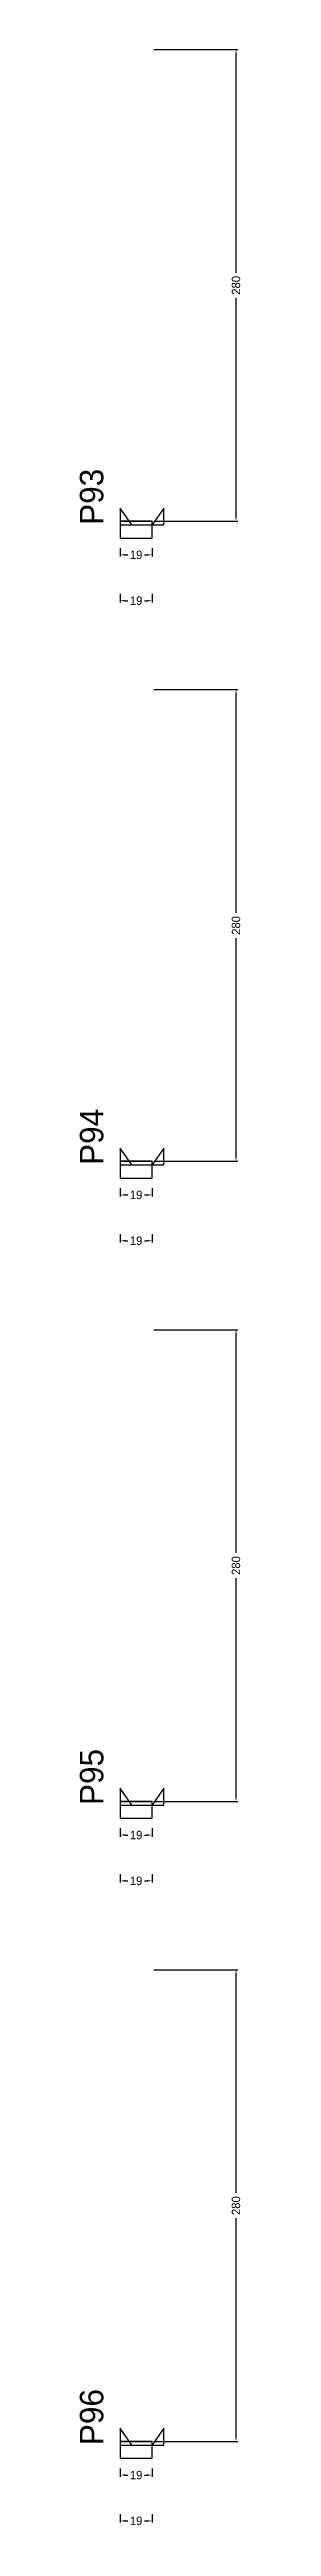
# Model space of a CAD drawing. Header units: centimetres. Extents: x -10500 to 4105, y -36866 to 295.
# Drawn here: x 3976 to 4072, y -35008 to -33538 of the extents above; entities that cross this region are included whole.
import ezdxf

# ---------------------------------------------------------------- set-up
doc = ezdxf.new("R2010")
doc.units = ezdxf.units.CM
for name, color, linetype in [('NOMENCLATURA', 7, 'Continuous'), ('SARR_2.2x10', 60, 'Continuous'), ('SARR_2.2x7', 40, 'Continuous')]:
    doc.layers.add(name, color=color, linetype=linetype)
doc.dimstyles.new('PAINEL-NOVA', dxfattribs={"dimtxt": 5, "dimasz": 3, "dimexe": 1, "dimexo": 1, "dimgap": 1, "dimtad": 1, "dimcen": 2.5, "dimazin": 3, "dimtfac": 1, "dimtmove": 0, "dimatfit": 3})

msp = doc.modelspace()

# ---------------------------------------------------------------- texts
at = {"layer": 'NOMENCLATURA'}
for s, p in [('P93', (3990, -33820)), ('P94', (3990, -34200)), ('P95', (3990, -34580)), ('P96', (3990, -34960))]:
    msp.add_text(s, height=14, rotation=90, dxfattribs=at).set_placement(p)

# ---------------------------------------------------------------- blocks, each defined once
blk = doc.blocks.new('_CLOSEDFILLED')
at = {"color": 0, "linetype": 'BYBLOCK'}
blk.add_solid([(-1, 0.16), (0, 0), (-1, -0.16)], dxfattribs=at)
blk = doc.blocks.new('*D2413')
for p, q in [((4000, -34973.8), (4000, -34978.8)), ((4003, -34977.8), (4004.5, -34977.8)), ((4014.5, -34977.8), (4016, -34977.8)), ((4019, -34973.8), (4019, -34978.8))]:
    blk.add_line(p, q)
at = {"layer": 'Defpoints'}
for p in [(4000, -34972.8), (4000, -34977.8), (4019, -34972.8)]:
    blk.add_point(p, dxfattribs=at)
at = {"layer": 'SARR_2.2x10', "xscale": 3, "yscale": 3, "rotation": 180}
blk.add_blockref('_CLOSEDFILLED', (4000, -34977.8), dxfattribs=at)
at = {"layer": 'SARR_2.2x10', "xscale": 3, "yscale": 3}
blk.add_blockref('_CLOSEDFILLED', (4019, -34977.8), dxfattribs=at)
at = {"layer": 'SARR_2.2x10', "insert": (4009.5, -34977.8), "char_height": 5, "attachment_point": 5}
blk.add_mtext('19', dxfattribs=at)
blk = doc.blocks.new('*D2414')
for p, q in [((4020, -34677.8), (4070, -34677.8)), ((4069, -34810.3), (4069, -34680.8)), ((4069, -34954.8), (4069, -34825.3)), ((4020, -34957.8), (4070, -34957.8))]:
    blk.add_line(p, q)
at = {"layer": 'Defpoints'}
for p in [(4019, -34677.8), (4019, -34957.8), (4069, -34957.8)]:
    blk.add_point(p, dxfattribs=at)
at = {"layer": 'SARR_2.2x10', "xscale": 3, "yscale": 3}
for p, rotation in [((4069, -34677.8), 90), ((4069, -34957.8), 270)]:
    blk.add_blockref('_CLOSEDFILLED', p, dxfattribs=dict(at, rotation=rotation))
at = {"layer": 'SARR_2.2x10', "insert": (4069, -34817.8), "char_height": 5, "attachment_point": 5, "rotation": 90}
blk.add_mtext('280', dxfattribs=at)
blk = doc.blocks.new('*D2415')
for p, q in [((4020, -34677.8), (4070, -34677.8)), ((4069, -34810.3), (4069, -34680.8)), ((4069, -34954.8), (4069, -34825.3)), ((4020, -34957.8), (4070, -34957.8))]:
    blk.add_line(p, q)
at = {"layer": 'Defpoints'}
for p in [(4019, -34677.8), (4019, -34957.8), (4069, -34957.8)]:
    blk.add_point(p, dxfattribs=at)
at = {"layer": 'SARR_2.2x10', "xscale": 3, "yscale": 3}
for p, rotation in [((4069, -34677.8), 90), ((4069, -34957.8), 270)]:
    blk.add_blockref('_CLOSEDFILLED', p, dxfattribs=dict(at, rotation=rotation))
at = {"layer": 'SARR_2.2x10', "insert": (4069, -34817.8), "char_height": 5, "attachment_point": 5, "rotation": 90}
blk.add_mtext('280', dxfattribs=at)
blk = doc.blocks.new('*D2416')
for p, q in [((4020, -34677.8), (4070, -34677.8)), ((4069, -34810.3), (4069, -34680.8)), ((4069, -34954.8), (4069, -34825.3)), ((4020, -34957.8), (4070, -34957.8))]:
    blk.add_line(p, q)
at = {"layer": 'Defpoints'}
for p in [(4019, -34677.8), (4019, -34957.8), (4069, -34957.8)]:
    blk.add_point(p, dxfattribs=at)
at = {"layer": 'SARR_2.2x10', "xscale": 3, "yscale": 3}
for p, rotation in [((4069, -34677.8), 90), ((4069, -34957.8), 270)]:
    blk.add_blockref('_CLOSEDFILLED', p, dxfattribs=dict(at, rotation=rotation))
at = {"layer": 'SARR_2.2x10', "insert": (4069, -34817.8), "char_height": 5, "attachment_point": 5, "rotation": 90}
blk.add_mtext('280', dxfattribs=at)
blk = doc.blocks.new('*D2417')
for p, q in [((4020, -34677.8), (4070, -34677.8)), ((4069, -34810.3), (4069, -34680.8)), ((4069, -34954.8), (4069, -34825.3)), ((4020, -34957.8), (4070, -34957.8))]:
    blk.add_line(p, q)
at = {"layer": 'Defpoints'}
for p in [(4019, -34677.8), (4019, -34957.8), (4069, -34957.8)]:
    blk.add_point(p, dxfattribs=at)
at = {"layer": 'SARR_2.2x10', "xscale": 3, "yscale": 3}
for p, rotation in [((4069, -34677.8), 90), ((4069, -34957.8), 270)]:
    blk.add_blockref('_CLOSEDFILLED', p, dxfattribs=dict(at, rotation=rotation))
at = {"layer": 'SARR_2.2x10', "insert": (4069, -34817.8), "char_height": 5, "attachment_point": 5, "rotation": 90}
blk.add_mtext('280', dxfattribs=at)
blk = doc.blocks.new('*D2418')
for p, q in [((4000, -35001), (4000, -35006)), ((4003, -35005), (4004.5, -35005)), ((4014.5, -35005), (4016, -35005)), ((4019, -35001), (4019, -35006))]:
    blk.add_line(p, q)
at = {"layer": 'Defpoints'}
for p in [(4000, -35000), (4000, -35005), (4019, -35000)]:
    blk.add_point(p, dxfattribs=at)
at = {"layer": 'SARR_2.2x10', "xscale": 3, "yscale": 3, "rotation": 180}
blk.add_blockref('_CLOSEDFILLED', (4000, -35005), dxfattribs=at)
at = {"layer": 'SARR_2.2x10', "xscale": 3, "yscale": 3}
blk.add_blockref('_CLOSEDFILLED', (4019, -35005), dxfattribs=at)
at = {"layer": 'SARR_2.2x10', "insert": (4009.5, -35005), "char_height": 5, "attachment_point": 5}
blk.add_mtext('19', dxfattribs=at)
blk = doc.blocks.new('GRA-E')
at = {"layer": 'SARR_2.2x7'}
blk.add_lwpolyline([(0, 0), (7, 0), (0, 10)], close=True, dxfattribs=at)
blk = doc.blocks.new('GRA-D')
at = {"layer": 'SARR_2.2x7'}
blk.add_lwpolyline([(0, 0), (7, 0), (7, 10)], close=True, dxfattribs=at)
blk = doc.blocks.new('*D2387')
for p, q in [((4000, -34593.8), (4000, -34598.8)), ((4003, -34597.8), (4004.5, -34597.8)), ((4014.5, -34597.8), (4016, -34597.8)), ((4019, -34593.8), (4019, -34598.8))]:
    blk.add_line(p, q)
at = {"layer": 'Defpoints'}
for p in [(4000, -34592.8), (4000, -34597.8), (4019, -34592.8)]:
    blk.add_point(p, dxfattribs=at)
at = {"layer": 'SARR_2.2x10', "xscale": 3, "yscale": 3, "rotation": 180}
blk.add_blockref('_CLOSEDFILLED', (4000, -34597.8), dxfattribs=at)
at = {"layer": 'SARR_2.2x10', "xscale": 3, "yscale": 3}
blk.add_blockref('_CLOSEDFILLED', (4019, -34597.8), dxfattribs=at)
at = {"layer": 'SARR_2.2x10', "insert": (4009.5, -34597.8), "char_height": 5, "attachment_point": 5}
blk.add_mtext('19', dxfattribs=at)
blk = doc.blocks.new('*D2388')
for p, q in [((4020, -34297.8), (4070, -34297.8)), ((4069, -34430.3), (4069, -34300.8)), ((4069, -34574.8), (4069, -34445.3)), ((4020, -34577.8), (4070, -34577.8))]:
    blk.add_line(p, q)
at = {"layer": 'Defpoints'}
for p in [(4019, -34297.8), (4019, -34577.8), (4069, -34577.8)]:
    blk.add_point(p, dxfattribs=at)
at = {"layer": 'SARR_2.2x10', "xscale": 3, "yscale": 3}
for p, rotation in [((4069, -34297.8), 90), ((4069, -34577.8), 270)]:
    blk.add_blockref('_CLOSEDFILLED', p, dxfattribs=dict(at, rotation=rotation))
at = {"layer": 'SARR_2.2x10', "insert": (4069, -34437.8), "char_height": 5, "attachment_point": 5, "rotation": 90}
blk.add_mtext('280', dxfattribs=at)
blk = doc.blocks.new('*D2389')
for p, q in [((4020, -34297.8), (4070, -34297.8)), ((4069, -34430.3), (4069, -34300.8)), ((4069, -34574.8), (4069, -34445.3)), ((4020, -34577.8), (4070, -34577.8))]:
    blk.add_line(p, q)
at = {"layer": 'Defpoints'}
for p in [(4019, -34297.8), (4019, -34577.8), (4069, -34577.8)]:
    blk.add_point(p, dxfattribs=at)
at = {"layer": 'SARR_2.2x10', "xscale": 3, "yscale": 3}
for p, rotation in [((4069, -34297.8), 90), ((4069, -34577.8), 270)]:
    blk.add_blockref('_CLOSEDFILLED', p, dxfattribs=dict(at, rotation=rotation))
at = {"layer": 'SARR_2.2x10', "insert": (4069, -34437.8), "char_height": 5, "attachment_point": 5, "rotation": 90}
blk.add_mtext('280', dxfattribs=at)
blk = doc.blocks.new('*D2390')
for p, q in [((4020, -34297.8), (4070, -34297.8)), ((4069, -34430.3), (4069, -34300.8)), ((4069, -34574.8), (4069, -34445.3)), ((4020, -34577.8), (4070, -34577.8))]:
    blk.add_line(p, q)
at = {"layer": 'Defpoints'}
for p in [(4019, -34297.8), (4019, -34577.8), (4069, -34577.8)]:
    blk.add_point(p, dxfattribs=at)
at = {"layer": 'SARR_2.2x10', "xscale": 3, "yscale": 3}
for p, rotation in [((4069, -34297.8), 90), ((4069, -34577.8), 270)]:
    blk.add_blockref('_CLOSEDFILLED', p, dxfattribs=dict(at, rotation=rotation))
at = {"layer": 'SARR_2.2x10', "insert": (4069, -34437.8), "char_height": 5, "attachment_point": 5, "rotation": 90}
blk.add_mtext('280', dxfattribs=at)
blk = doc.blocks.new('*D2391')
for p, q in [((4020, -34297.8), (4070, -34297.8)), ((4069, -34430.3), (4069, -34300.8)), ((4069, -34574.8), (4069, -34445.3)), ((4020, -34577.8), (4070, -34577.8))]:
    blk.add_line(p, q)
at = {"layer": 'Defpoints'}
for p in [(4019, -34297.8), (4019, -34577.8), (4069, -34577.8)]:
    blk.add_point(p, dxfattribs=at)
at = {"layer": 'SARR_2.2x10', "xscale": 3, "yscale": 3}
for p, rotation in [((4069, -34297.8), 90), ((4069, -34577.8), 270)]:
    blk.add_blockref('_CLOSEDFILLED', p, dxfattribs=dict(at, rotation=rotation))
at = {"layer": 'SARR_2.2x10', "insert": (4069, -34437.8), "char_height": 5, "attachment_point": 5, "rotation": 90}
blk.add_mtext('280', dxfattribs=at)
blk = doc.blocks.new('*D2392')
for p, q in [((4000, -34621), (4000, -34626)), ((4003, -34625), (4004.5, -34625)), ((4014.5, -34625), (4016, -34625)), ((4019, -34621), (4019, -34626))]:
    blk.add_line(p, q)
at = {"layer": 'Defpoints'}
for p in [(4000, -34620), (4000, -34625), (4019, -34620)]:
    blk.add_point(p, dxfattribs=at)
at = {"layer": 'SARR_2.2x10', "xscale": 3, "yscale": 3, "rotation": 180}
blk.add_blockref('_CLOSEDFILLED', (4000, -34625), dxfattribs=at)
at = {"layer": 'SARR_2.2x10', "xscale": 3, "yscale": 3}
blk.add_blockref('_CLOSEDFILLED', (4019, -34625), dxfattribs=at)
at = {"layer": 'SARR_2.2x10', "insert": (4009.5, -34625), "char_height": 5, "attachment_point": 5}
blk.add_mtext('19', dxfattribs=at)
blk = doc.blocks.new('*D2361')
for p, q in [((4000, -34213.8), (4000, -34218.8)), ((4003, -34217.8), (4004.5, -34217.8)), ((4014.5, -34217.8), (4016, -34217.8)), ((4019, -34213.8), (4019, -34218.8))]:
    blk.add_line(p, q)
at = {"layer": 'Defpoints'}
for p in [(4000, -34212.8), (4000, -34217.8), (4019, -34212.8)]:
    blk.add_point(p, dxfattribs=at)
at = {"layer": 'SARR_2.2x10', "xscale": 3, "yscale": 3, "rotation": 180}
blk.add_blockref('_CLOSEDFILLED', (4000, -34217.8), dxfattribs=at)
at = {"layer": 'SARR_2.2x10', "xscale": 3, "yscale": 3}
blk.add_blockref('_CLOSEDFILLED', (4019, -34217.8), dxfattribs=at)
at = {"layer": 'SARR_2.2x10', "insert": (4009.5, -34217.8), "char_height": 5, "attachment_point": 5}
blk.add_mtext('19', dxfattribs=at)
blk = doc.blocks.new('*D2362')
for p, q in [((4020, -33917.8), (4070, -33917.8)), ((4069, -34050.3), (4069, -33920.8)), ((4069, -34194.8), (4069, -34065.3)), ((4020, -34197.8), (4070, -34197.8))]:
    blk.add_line(p, q)
at = {"layer": 'Defpoints'}
for p in [(4019, -33917.8), (4019, -34197.8), (4069, -34197.8)]:
    blk.add_point(p, dxfattribs=at)
at = {"layer": 'SARR_2.2x10', "xscale": 3, "yscale": 3}
for p, rotation in [((4069, -33917.8), 90), ((4069, -34197.8), 270)]:
    blk.add_blockref('_CLOSEDFILLED', p, dxfattribs=dict(at, rotation=rotation))
at = {"layer": 'SARR_2.2x10', "insert": (4069, -34057.8), "char_height": 5, "attachment_point": 5, "rotation": 90}
blk.add_mtext('280', dxfattribs=at)
blk = doc.blocks.new('*D2363')
for p, q in [((4020, -33917.8), (4070, -33917.8)), ((4069, -34050.3), (4069, -33920.8)), ((4069, -34194.8), (4069, -34065.3)), ((4020, -34197.8), (4070, -34197.8))]:
    blk.add_line(p, q)
at = {"layer": 'Defpoints'}
for p in [(4019, -33917.8), (4019, -34197.8), (4069, -34197.8)]:
    blk.add_point(p, dxfattribs=at)
at = {"layer": 'SARR_2.2x10', "xscale": 3, "yscale": 3}
for p, rotation in [((4069, -33917.8), 90), ((4069, -34197.8), 270)]:
    blk.add_blockref('_CLOSEDFILLED', p, dxfattribs=dict(at, rotation=rotation))
at = {"layer": 'SARR_2.2x10', "insert": (4069, -34057.8), "char_height": 5, "attachment_point": 5, "rotation": 90}
blk.add_mtext('280', dxfattribs=at)
blk = doc.blocks.new('*D2364')
for p, q in [((4020, -33917.8), (4070, -33917.8)), ((4069, -34050.3), (4069, -33920.8)), ((4069, -34194.8), (4069, -34065.3)), ((4020, -34197.8), (4070, -34197.8))]:
    blk.add_line(p, q)
at = {"layer": 'Defpoints'}
for p in [(4019, -33917.8), (4019, -34197.8), (4069, -34197.8)]:
    blk.add_point(p, dxfattribs=at)
at = {"layer": 'SARR_2.2x10', "xscale": 3, "yscale": 3}
for p, rotation in [((4069, -33917.8), 90), ((4069, -34197.8), 270)]:
    blk.add_blockref('_CLOSEDFILLED', p, dxfattribs=dict(at, rotation=rotation))
at = {"layer": 'SARR_2.2x10', "insert": (4069, -34057.8), "char_height": 5, "attachment_point": 5, "rotation": 90}
blk.add_mtext('280', dxfattribs=at)
blk = doc.blocks.new('*D2365')
for p, q in [((4020, -33917.8), (4070, -33917.8)), ((4069, -34050.3), (4069, -33920.8)), ((4069, -34194.8), (4069, -34065.3)), ((4020, -34197.8), (4070, -34197.8))]:
    blk.add_line(p, q)
at = {"layer": 'Defpoints'}
for p in [(4019, -33917.8), (4019, -34197.8), (4069, -34197.8)]:
    blk.add_point(p, dxfattribs=at)
at = {"layer": 'SARR_2.2x10', "xscale": 3, "yscale": 3}
for p, rotation in [((4069, -33917.8), 90), ((4069, -34197.8), 270)]:
    blk.add_blockref('_CLOSEDFILLED', p, dxfattribs=dict(at, rotation=rotation))
at = {"layer": 'SARR_2.2x10', "insert": (4069, -34057.8), "char_height": 5, "attachment_point": 5, "rotation": 90}
blk.add_mtext('280', dxfattribs=at)
blk = doc.blocks.new('*D2366')
for p, q in [((4000, -34241), (4000, -34246)), ((4003, -34245), (4004.5, -34245)), ((4014.5, -34245), (4016, -34245)), ((4019, -34241), (4019, -34246))]:
    blk.add_line(p, q)
at = {"layer": 'Defpoints'}
for p in [(4000, -34240), (4000, -34245), (4019, -34240)]:
    blk.add_point(p, dxfattribs=at)
at = {"layer": 'SARR_2.2x10', "xscale": 3, "yscale": 3, "rotation": 180}
blk.add_blockref('_CLOSEDFILLED', (4000, -34245), dxfattribs=at)
at = {"layer": 'SARR_2.2x10', "xscale": 3, "yscale": 3}
blk.add_blockref('_CLOSEDFILLED', (4019, -34245), dxfattribs=at)
at = {"layer": 'SARR_2.2x10', "insert": (4009.5, -34245), "char_height": 5, "attachment_point": 5}
blk.add_mtext('19', dxfattribs=at)
blk = doc.blocks.new('*D2335')
for p, q in [((4000, -33833.8), (4000, -33838.8)), ((4019, -33833.8), (4019, -33838.8)), ((4003, -33837.8), (4004.5, -33837.8)), ((4014.5, -33837.8), (4016, -33837.8))]:
    blk.add_line(p, q)
at = {"layer": 'Defpoints'}
for p in [(4000, -33832.8), (4019, -33832.8), (4000, -33837.8)]:
    blk.add_point(p, dxfattribs=at)
at = {"layer": 'SARR_2.2x10', "xscale": 3, "yscale": 3, "rotation": 180}
blk.add_blockref('_CLOSEDFILLED', (4000, -33837.8), dxfattribs=at)
at = {"layer": 'SARR_2.2x10', "xscale": 3, "yscale": 3}
blk.add_blockref('_CLOSEDFILLED', (4019, -33837.8), dxfattribs=at)
at = {"layer": 'SARR_2.2x10', "insert": (4009.5, -33837.8), "char_height": 5, "attachment_point": 5}
blk.add_mtext('19', dxfattribs=at)
blk = doc.blocks.new('*D2336')
for p, q in [((4020, -33537.8), (4070, -33537.8)), ((4069, -33670.3), (4069, -33540.8)), ((4069, -33814.8), (4069, -33685.3)), ((4020, -33817.8), (4070, -33817.8))]:
    blk.add_line(p, q)
at = {"layer": 'Defpoints'}
for p in [(4019, -33537.8), (4019, -33817.8), (4069, -33817.8)]:
    blk.add_point(p, dxfattribs=at)
at = {"layer": 'SARR_2.2x10', "xscale": 3, "yscale": 3}
for p, rotation in [((4069, -33537.8), 90), ((4069, -33817.8), 270)]:
    blk.add_blockref('_CLOSEDFILLED', p, dxfattribs=dict(at, rotation=rotation))
at = {"layer": 'SARR_2.2x10', "insert": (4069, -33677.8), "char_height": 5, "attachment_point": 5, "rotation": 90}
blk.add_mtext('280', dxfattribs=at)
blk = doc.blocks.new('*D2337')
for p, q in [((4020, -33537.8), (4070, -33537.8)), ((4069, -33670.3), (4069, -33540.8)), ((4069, -33814.8), (4069, -33685.3)), ((4020, -33817.8), (4070, -33817.8))]:
    blk.add_line(p, q)
at = {"layer": 'Defpoints'}
for p in [(4019, -33537.8), (4019, -33817.8), (4069, -33817.8)]:
    blk.add_point(p, dxfattribs=at)
at = {"layer": 'SARR_2.2x10', "xscale": 3, "yscale": 3}
for p, rotation in [((4069, -33537.8), 90), ((4069, -33817.8), 270)]:
    blk.add_blockref('_CLOSEDFILLED', p, dxfattribs=dict(at, rotation=rotation))
at = {"layer": 'SARR_2.2x10', "insert": (4069, -33677.8), "char_height": 5, "attachment_point": 5, "rotation": 90}
blk.add_mtext('280', dxfattribs=at)
blk = doc.blocks.new('*D2338')
for p, q in [((4020, -33537.8), (4070, -33537.8)), ((4069, -33670.3), (4069, -33540.8)), ((4069, -33814.8), (4069, -33685.3)), ((4020, -33817.8), (4070, -33817.8))]:
    blk.add_line(p, q)
at = {"layer": 'Defpoints'}
for p in [(4019, -33537.8), (4019, -33817.8), (4069, -33817.8)]:
    blk.add_point(p, dxfattribs=at)
at = {"layer": 'SARR_2.2x10', "xscale": 3, "yscale": 3}
for p, rotation in [((4069, -33537.8), 90), ((4069, -33817.8), 270)]:
    blk.add_blockref('_CLOSEDFILLED', p, dxfattribs=dict(at, rotation=rotation))
at = {"layer": 'SARR_2.2x10', "insert": (4069, -33677.8), "char_height": 5, "attachment_point": 5, "rotation": 90}
blk.add_mtext('280', dxfattribs=at)
blk = doc.blocks.new('*D2339')
for p, q in [((4020, -33537.8), (4070, -33537.8)), ((4069, -33670.3), (4069, -33540.8)), ((4069, -33814.8), (4069, -33685.3)), ((4020, -33817.8), (4070, -33817.8))]:
    blk.add_line(p, q)
at = {"layer": 'Defpoints'}
for p in [(4019, -33537.8), (4019, -33817.8), (4069, -33817.8)]:
    blk.add_point(p, dxfattribs=at)
at = {"layer": 'SARR_2.2x10', "xscale": 3, "yscale": 3}
for p, rotation in [((4069, -33537.8), 90), ((4069, -33817.8), 270)]:
    blk.add_blockref('_CLOSEDFILLED', p, dxfattribs=dict(at, rotation=rotation))
at = {"layer": 'SARR_2.2x10', "insert": (4069, -33677.8), "char_height": 5, "attachment_point": 5, "rotation": 90}
blk.add_mtext('280', dxfattribs=at)
blk = doc.blocks.new('*D2340')
for p, q in [((4000, -33861), (4000, -33866)), ((4003, -33865), (4004.5, -33865)), ((4014.5, -33865), (4016, -33865)), ((4019, -33861), (4019, -33866))]:
    blk.add_line(p, q)
at = {"layer": 'Defpoints'}
for p in [(4000, -33860), (4000, -33865), (4019, -33860)]:
    blk.add_point(p, dxfattribs=at)
at = {"layer": 'SARR_2.2x10', "xscale": 3, "yscale": 3, "rotation": 180}
blk.add_blockref('_CLOSEDFILLED', (4000, -33865), dxfattribs=at)
at = {"layer": 'SARR_2.2x10', "xscale": 3, "yscale": 3}
blk.add_blockref('_CLOSEDFILLED', (4019, -33865), dxfattribs=at)
at = {"layer": 'SARR_2.2x10', "insert": (4009.5, -33865), "char_height": 5, "attachment_point": 5}
blk.add_mtext('19', dxfattribs=at)

# ---------------------------------------------------------------- dimensions: what is measured, and where the dimension line sits
at = {"layer": 'SARR_2.2x10'}
for base, p1, p2, picture, middle in [((4069, -33817.8), (4019, -33817.8), (4019, -33537.8), '*D2336', (4069, -33677.8)), ((4069, -33817.8), (4019, -33817.8), (4019, -33537.8), '*D2337', (4069, -33677.8)), ((4069, -33817.8), (4019, -33817.8), (4019, -33537.8), '*D2338', (4069, -33677.8)), ((4069, -33817.8), (4019, -33817.8), (4019, -33537.8), '*D2339', (4069, -33677.8)), ((4069, -34197.8), (4019, -34197.8), (4019, -33917.8), '*D2362', (4069, -34057.8)), ((4069, -34197.8), (4019, -34197.8), (4019, -33917.8), '*D2363', (4069, -34057.8)), ((4069, -34197.8), (4019, -34197.8), (4019, -33917.8), '*D2364', (4069, -34057.8)), ((4069, -34197.8), (4019, -34197.8), (4019, -33917.8), '*D2365', (4069, -34057.8)), ((4069, -34577.8), (4019, -34577.8), (4019, -34297.8), '*D2388', (4069, -34437.8)), ((4069, -34577.8), (4019, -34577.8), (4019, -34297.8), '*D2389', (4069, -34437.8)), ((4069, -34577.8), (4019, -34577.8), (4019, -34297.8), '*D2390', (4069, -34437.8)), ((4069, -34577.8), (4019, -34577.8), (4019, -34297.8), '*D2391', (4069, -34437.8)), ((4069, -34957.8), (4019, -34957.8), (4019, -34677.8), '*D2414', (4069, -34817.8)), ((4069, -34957.8), (4019, -34957.8), (4019, -34677.8), '*D2415', (4069, -34817.8)), ((4069, -34957.8), (4019, -34957.8), (4019, -34677.8), '*D2416', (4069, -34817.8)), ((4069, -34957.8), (4019, -34957.8), (4019, -34677.8), '*D2417', (4069, -34817.8))]:
    dim = msp.add_linear_dim(base=base, p1=p1, p2=p2, angle=90, dimstyle='PAINEL-NOVA', dxfattribs=at)
    dim.commit()
    dim.dimension.update_dxf_attribs({"geometry": picture, "text_midpoint": middle})
for base, p1, p2, picture, middle in [((4000, -33837.8), (4000, -33832.8), (4019, -33832.8), '*D2335', (4009.5, -33837.8)), ((4000, -33865), (4000, -33860), (4019, -33860), '*D2340', (4009.5, -33865)), ((4000, -34217.8), (4000, -34212.8), (4019, -34212.8), '*D2361', (4009.5, -34217.8)), ((4000, -34245), (4000, -34240), (4019, -34240), '*D2366', (4009.5, -34245)), ((4000, -34597.8), (4000, -34592.8), (4019, -34592.8), '*D2387', (4009.5, -34597.8)), ((4000, -34625), (4000, -34620), (4019, -34620), '*D2392', (4009.5, -34625)), ((4000, -34977.8), (4000, -34972.8), (4019, -34972.8), '*D2413', (4009.5, -34977.8)), ((4000, -35005), (4000, -35000), (4019, -35000), '*D2418', (4009.5, -35005))]:
    dim = msp.add_linear_dim(base=base, p1=p1, p2=p2, dimstyle='PAINEL-NOVA', dxfattribs=at)
    dim.commit()
    dim.dimension.update_dxf_attribs({"geometry": picture, "text_midpoint": middle})

# ---------------------------------------------------------------- linework, layer by layer
at = {"layer": 'SARR_2.2x10'}
for p, q in [((4019, -33817.8), (4000, -33817.8)), ((4000, -33817.8), (4000, -33827.8)), ((4019, -33827.8), (4019, -33817.8)), ((4000, -33827.8), (4019, -33827.8)), ((4019, -34197.8), (4000, -34197.8)), ((4000, -34197.8), (4000, -34207.8)), ((4019, -34207.8), (4019, -34197.8)), ((4000, -34207.8), (4019, -34207.8)), ((4019, -34577.8), (4000, -34577.8)), ((4000, -34577.8), (4000, -34587.8)), ((4019, -34587.8), (4019, -34577.8)), ((4000, -34587.8), (4019, -34587.8)), ((4019, -34957.8), (4000, -34957.8)), ((4000, -34957.8), (4000, -34967.8)), ((4000, -34967.8), (4019, -34967.8)), ((4019, -34967.8), (4019, -34957.8))]:
    msp.add_line(p, q, dxfattribs=at)
at = {"layer": 'SARR_2.2x7'}
for p, q in [((4019, -33817.8), (4000, -33817.8)), ((4000, -33817.8), (4000, -33820)), ((4000, -33817.8), (4007, -33817.8)), ((4000, -33817.8), (4007, -33817.8)), ((4000, -33817.8), (4007, -33817.8)), ((4000, -33817.8), (4007, -33817.8)), ((4000, -33820), (4019, -33820)), ((4007, -33817.8), (4019, -33817.8)), ((4007, -33817.8), (4019, -33817.8)), ((4007, -33817.8), (4019, -33817.8)), ((4007, -33817.8), (4019, -33817.8)), ((4019, -33820), (4019, -33817.8)), ((4019, -34197.8), (4000, -34197.8)), ((4000, -34197.8), (4000, -34200)), ((4000, -34197.8), (4007, -34197.8)), ((4000, -34197.8), (4007, -34197.8)), ((4000, -34197.8), (4007, -34197.8)), ((4000, -34197.8), (4007, -34197.8)), ((4000, -34200), (4019, -34200)), ((4007, -34197.8), (4019, -34197.8)), ((4007, -34197.8), (4019, -34197.8)), ((4007, -34197.8), (4019, -34197.8)), ((4007, -34197.8), (4019, -34197.8)), ((4019, -34200), (4019, -34197.8)), ((4019, -34577.8), (4000, -34577.8)), ((4000, -34577.8), (4000, -34580)), ((4000, -34577.8), (4007, -34577.8)), ((4000, -34577.8), (4007, -34577.8)), ((4000, -34577.8), (4007, -34577.8)), ((4000, -34577.8), (4007, -34577.8)), ((4000, -34580), (4019, -34580)), ((4007, -34577.8), (4019, -34577.8)), ((4007, -34577.8), (4019, -34577.8)), ((4007, -34577.8), (4019, -34577.8)), ((4007, -34577.8), (4019, -34577.8)), ((4019, -34580), (4019, -34577.8)), ((4019, -34957.8), (4000, -34957.8)), ((4000, -34957.8), (4000, -34960)), ((4000, -34957.8), (4007, -34957.8)), ((4000, -34957.8), (4007, -34957.8)), ((4000, -34957.8), (4007, -34957.8)), ((4000, -34957.8), (4007, -34957.8)), ((4000, -34960), (4019, -34960)), ((4007, -34957.8), (4019, -34957.8)), ((4007, -34957.8), (4019, -34957.8)), ((4007, -34957.8), (4019, -34957.8)), ((4007, -34957.8), (4019, -34957.8)), ((4019, -34960), (4019, -34957.8))]:
    msp.add_line(p, q, dxfattribs=at)

# ---------------------------------------------------------------- block references
for name, p in [('GRA-E', (4000, -33820)), ('GRA-D', (4019, -33820)), ('GRA-E', (4000, -34200)), ('GRA-D', (4019, -34200)), ('GRA-E', (4000, -34580)), ('GRA-D', (4019, -34580)), ('GRA-E', (4000, -34960)), ('GRA-D', (4019, -34960))]:
    msp.add_blockref(name, p, dxfattribs=at)

msp.set_redraw_order([(e.dxf.handle, doc.entitydb.next_handle()) for e in msp.query("TEXT MTEXT ATTDEF DIMENSION ARC_DIMENSION")])  # texts and dimensions are drawn at this point

doc.saveas('drawing.dxf')
